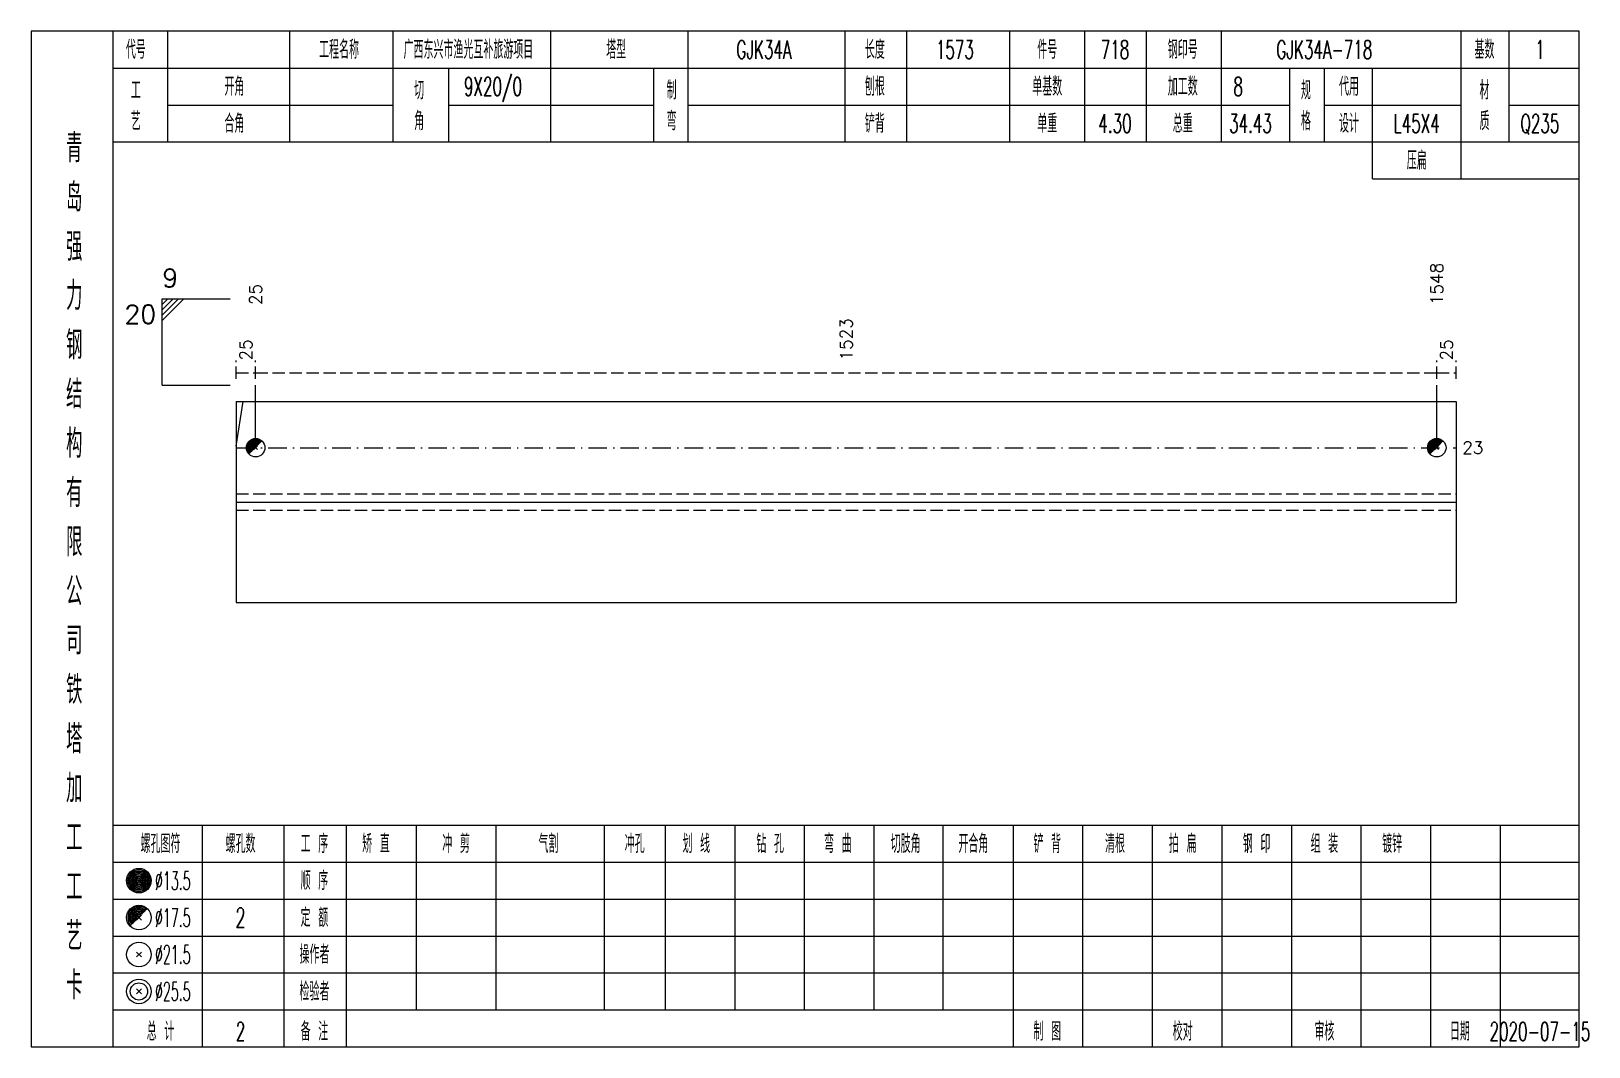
# Model space of a CAD drawing. Extents: x 0 to 2606, y -377 to 6479.
# Drawn here: x 261.4 to 514.3, y 3150 to 3315 of the extents above; entities that cross this region are included whole.
import ezdxf
from ezdxf.enums import TextEntityAlignment as Align

# ---------------------------------------------------------------- set-up
doc = ezdxf.new("R2010")
doc.units = 0
doc.header["$MEASUREMENT"] = 0
doc.linetypes.add('一点画线', pattern=[5.2, 3, -1, 0.2, -1])
doc.linetypes.add('虚线', pattern=[2.75, 2, -0.75])
doc.layers.get('0').update_dxf_attribs({"linetype": 'CONTINUOUS', "lineweight": 25})
doc.layers.add('1', color=7, linetype='CONTINUOUS', lineweight=25)
doc.layers.add('4', color=7, linetype='CONTINUOUS', lineweight=25)
doc.styles.get("Standard").update_dxf_attribs({"font": 'simplex.shx', "width": 0.7, "height": 3, "bigfont": 'gbhzfs.shx'})

msp = doc.modelspace()

# ---------------------------------------------------------------- texts
at = {"color": 7, "linetype": 'Continuous', "lineweight": 13}
msp.add_text('9', height=3, dxfattribs=at).set_placement((282.7, 3272.5), align=Align.BOTTOM_LEFT)
for s, p in [('1548', (489.65, 3270.5)), ('25', (297.85, 3270.5))]:
    msp.add_text(s, height=2, rotation=90, dxfattribs=at).set_placement(p, align=Align.MIDDLE_LEFT)
msp.add_text('20', height=3, dxfattribs=at).set_placement((281.7, 3270.5), align=Align.TOP_RIGHT)
at = {"color": 8, "linetype": 'Continuous', "lineweight": 9}
for s, p in [('1523', (393.75, 3261.5)), ('25', (296.27, 3261.5)), ('25', (491.23, 3261.5))]:
    msp.add_text(s, height=2, rotation=90, dxfattribs=at).set_placement(p, align=Align.MIDDLE_LEFT)
at = {"color": 7, "linetype": 'Continuous', "lineweight": 13}
msp.add_text('23', height=2, dxfattribs=at).set_placement((493.8, 3247.33), align=Align.MIDDLE_LEFT)
at = {"layer": '4', "color": 1, "linetype": 'Continuous', "lineweight": 13}
for s, height, width, p in [('代号', 3, 0.6, (278.4, 3312)), ('工程名称', 3, 0.6, (311.4, 3312)), ('广西东兴市渔光互补旅游项目', 3, 0.6, (332.4, 3312)), ('塔型', 3, 0.6, (356.4, 3312)), ('长度', 3, 0.6, (398.4, 3312)), ('件号', 3, 0.6, (426.4, 3312)), ('钢印号', 3, 0.6, (448.4, 3312)), ('基数', 3, 0.6, (497.4, 3312)), ('GJK34A', 3, 0.6, (380.4, 3312)), ('1573', 3, 0.6, (411.4, 3312)), ('718', 3, 0.6, (437.4, 3312)), ('GJK34A-718', 3, 0.6, (471.4, 3312)), ('1', 3, 0.6, (506.4, 3312)), ('工', 3, 0.6, (278.4, 3305.4)), ('开角', 3, 0.6, (294.4, 3306)), ('切', 3, 0.6, (324.4, 3305.4)), ('9X20/0', 3, 0.6, (336.4, 3306)), ('制', 3, 0.6, (365.4, 3305.4)), ('刨根', 3, 0.6, (398.4, 3306)), ('单基数', 3, 0.6, (426.4, 3306)), ('加工数', 3, 0.6, (448.4, 3306)), ('8', 3, 0.6, (457.4, 3306)), ('规', 3, 0.6, (468.4, 3305.4)), ('代用', 3, 0.6, (475.4, 3306)), ('材', 3, 0.6, (497.4, 3305.4)), ('艺', 3, 0.6, (278.4, 3300.4)), ('合角', 3, 0.6, (294.4, 3300)), ('角', 3, 0.6, (324.4, 3300.4)), ('弯', 3, 0.6, (365.4, 3300.4)), ('铲背', 3, 0.6, (398.4, 3300)), ('单重', 3, 0.6, (426.4, 3300)), ('4.30', 3, 0.6, (437.4, 3300)), ('总重', 3, 0.6, (448.4, 3300)), ('34.43', 3, 0.6, (459.4, 3300)), ('格', 3, 0.6, (468.4, 3300.4)), ('设计', 3, 0.6, (475.4, 3300)), ('L45X4', 3, 0.6, (486.4, 3300)), ('质', 3, 0.6, (497.4, 3300.4)), ('Q235', 3, 0.6, (506.4, 3300)), ('青', 4.6, 0.8, (268.4, 3296)), ('压扁', 3, 0.6, (486.4, 3294)), ('岛', 4.6, 0.8, (268.4, 3288)), ('强', 4.6, 0.8, (268.4, 3280)), ('力', 4.6, 0.8, (268.4, 3272)), ('钢', 4.6, 0.8, (268.4, 3264)), ('结', 4.6, 0.8, (268.4, 3256)), ('构', 4.6, 0.8, (268.4, 3248)), ('有', 4.6, 0.8, (268.4, 3240)), ('限', 4.6, 0.8, (268.4, 3232)), ('公', 4.6, 0.8, (268.4, 3224)), ('司', 4.6, 0.8, (268.4, 3216)), ('铁', 4.6, 0.8, (268.4, 3208)), ('塔', 4.6, 0.8, (268.4, 3200)), ('加', 4.6, 0.8, (268.4, 3192)), ('工', 4.6, 0.8, (268.4, 3184)), ('螺孔图符', 3, 0.6, (282.4, 3183)), ('螺孔数', 3, 0.6, (295.4, 3183)), ('工 序', 3, 0.6, (307.4, 3183)), ('矫 直', 3, 0.6, (317.4, 3183)), ('冲 剪', 3, 0.6, (330.4, 3183)), ('气割', 3, 0.6, (345.4, 3183)), ('冲孔', 3, 0.6, (359.4, 3183)), ('划 线', 3, 0.6, (369.4, 3183)), ('钻 孔', 3, 0.6, (381.4, 3183)), ('弯 曲', 3, 0.6, (392.4, 3183)), ('切肢角', 3, 0.6, (403.4, 3183)), ('开合角', 3, 0.6, (414.4, 3183)), ('铲 背', 3, 0.6, (426.4, 3183)), ('清根', 3, 0.6, (437.4, 3183)), ('拍 扁', 3, 0.6, (448.4, 3183)), ('钢 印', 3, 0.6, (460.4, 3183)), ('组 装', 3, 0.6, (471.4, 3183)), ('镀锌', 3, 0.6, (482.4, 3183)), ('工', 4.6, 0.8, (268.4, 3176)), ('%%C13.5', 3, 0.5, (284.4, 3177)), ('顺 序', 3, 0.6, (307.4, 3177)), ('%%C17.5', 3, 0.5, (284.4, 3171)), ('2', 3.2, 0.6, (295.4, 3171)), ('定 额', 3, 0.6, (307.4, 3171)), ('艺', 4.6, 0.8, (268.4, 3168)), ('%%C21.5', 3, 0.5, (284.4, 3165)), ('操作者', 3, 0.6, (307.4, 3165)), ('卡', 4.6, 0.8, (268.4, 3160)), ('%%C25.5', 3, 0.5, (284.4, 3159)), ('检验者', 3, 0.6, (307.4, 3159)), ('总 计', 3, 0.6, (282.4, 3152.5)), ('备 注', 3, 0.6, (307.4, 3152.5)), ('制 图', 3, 0.6, (426.4, 3152.5)), ('校对', 3, 0.6, (448.4, 3152.5)), ('审核', 3, 0.6, (471.4, 3152.5)), ('日期', 3, 0.6, (493.4, 3152.5)), ('2', 3, 0.6, (295.4, 3152.5)), ('2020-07-15', 3, 0.6, (506.4, 3152.5))]:
    msp.add_text(s, height=height, dxfattribs=dict(at, width=width)).set_placement(p, align=Align.MIDDLE_CENTER)

# ---------------------------------------------------------------- linework, layer by layer
at = {"color": 7, "linetype": 'Continuous', "lineweight": 13}
for p, q in [((282.7, 3271.5), (293.7, 3271.5)), ((282.7, 3257.5), (282.7, 3271.5)), ((283.57, 3271.5), (282.7, 3270.62)), ((284.45, 3271.5), (282.7, 3269.75)), ((285.32, 3271.5), (282.7, 3268.88)), ((286.2, 3271.5), (282.7, 3268)), ((282.7, 3257.5), (293.7, 3257.5)), ((297.85, 3247.33), (297.85, 3257.5)), ((489.65, 3247.33), (489.65, 3257.5)), ((294.7, 3247.57), (295.83, 3254.83))]:
    msp.add_line(p, q, dxfattribs=at)
at = {"color": 8, "linetype": '虚线', "lineweight": 9}
for p, q in [((294.7, 3258.5), (294.7, 3261.5)), ((297.85, 3258.5), (297.85, 3261.5)), ((297.85, 3258.5), (297.85, 3261.5)), ((489.65, 3258.5), (489.65, 3261.5)), ((489.65, 3258.5), (489.65, 3261.5)), ((492.8, 3258.5), (492.8, 3261.5)), ((294.7, 3259.5), (297.85, 3259.5)), ((297.85, 3259.5), (489.65, 3259.5)), ((489.65, 3259.5), (492.8, 3259.5))]:
    msp.add_line(p, q, dxfattribs=at)
at = {"color": 7, "linetype": 'Continuous', "lineweight": 18}
for p, q in [((294.7, 3254.83), (294.7, 3222.17)), ((294.7, 3254.83), (492.8, 3254.83)), ((492.8, 3254.83), (492.8, 3222.17)), ((294.7, 3238.5), (492.8, 3238.5))]:
    msp.add_line(p, q, dxfattribs=at)
at = {"color": 3, "linetype": '一点画线', "lineweight": 13}
msp.add_line((294.7, 3247.33), (492.8, 3247.33), dxfattribs=at)
at = {"color": 7, "linetype": 'Continuous', "lineweight": 0}
for p, q in [((297.55, 3247.03), (298.15, 3247.63)), ((297.55, 3247.63), (298.15, 3247.03)), ((489.35, 3247.03), (489.95, 3247.63)), ((489.35, 3247.63), (489.95, 3247.03))]:
    msp.add_line(p, q, dxfattribs=at)
at = {"color": 1, "linetype": '虚线', "lineweight": 18}
for p, q in [((294.7, 3239.83), (492.8, 3239.83)), ((294.7, 3237.17), (492.8, 3237.17))]:
    msp.add_line(p, q, dxfattribs=at)
at = {"color": 7, "linetype": 'Continuous', "lineweight": 13}
for centre in [(297.85, 3247.33), (489.65, 3247.33)]:
    msp.add_circle(centre, 1.5, dxfattribs=at)
for centre, radius in [((297.85, 3247.33), 1.35), ((297.85, 3247.33), 1.2), ((297.85, 3247.33), 1.05), ((297.85, 3247.33), 0.9), ((297.85, 3247.33), 0.75), ((297.85, 3247.33), 0.6), ((489.65, 3247.33), 1.35), ((489.65, 3247.33), 1.2), ((489.65, 3247.33), 1.05), ((489.65, 3247.33), 0.9), ((489.65, 3247.33), 0.75), ((489.65, 3247.33), 0.6), ((297.85, 3247.33), 0.45), ((297.85, 3247.33), 0.3), ((297.85, 3247.33), 0.15), ((489.65, 3247.33), 0.45), ((489.65, 3247.33), 0.3), ((489.65, 3247.33), 0.15)]:
    msp.add_arc(centre, radius, 45, 225, dxfattribs=at)
at = {"layer": '1', "color": 7, "linetype": 'Continuous', "lineweight": 18}
msp.add_line((294.7, 3222.17), (492.8, 3222.17), dxfattribs=at)
at = {"layer": '4', "color": 1, "linetype": 'Continuous', "lineweight": 18}
for p, q in [((274.7, 3150), (274.7, 3315)), ((283.6, 3297), (283.6, 3315)), ((303.4, 3297), (303.4, 3315)), ((320.2, 3297), (320.2, 3315)), ((345.8, 3297), (345.8, 3315)), ((368.1, 3297), (368.1, 3315)), ((393.6, 3297), (393.6, 3315)), ((403.6, 3297), (403.6, 3315)), ((420.3, 3297), (420.3, 3315)), ((432.5, 3297), (432.5, 3315)), ((442.5, 3297), (442.5, 3315)), ((454.7, 3297), (454.7, 3315)), ((493.6, 3291), (493.6, 3315)), ((501.4, 3297), (501.4, 3315)), ((274.7, 3309), (512.8, 3309)), ((329.2, 3297), (329.2, 3309)), ((362.5, 3297), (362.5, 3309)), ((465.8, 3297), (465.8, 3309)), ((471.4, 3297), (471.4, 3309)), ((479.2, 3291), (479.2, 3309)), ((283.6, 3303), (320.2, 3303)), ((329.2, 3303), (362.5, 3303)), ((368.1, 3303), (465.8, 3303)), ((471.4, 3303), (493.6, 3303)), ((501.4, 3303), (512.8, 3303)), ((274.7, 3297), (512.8, 3297)), ((479.2, 3291), (512.8, 3291)), ((274.7, 3186), (512.8, 3186)), ((289.2, 3150), (289.2, 3186)), ((302.5, 3150), (302.5, 3186)), ((312.6, 3150), (312.6, 3186)), ((324, 3156), (324, 3186)), ((336.9, 3156), (336.9, 3186)), ((354.5, 3156), (354.5, 3186)), ((364.4, 3156), (364.4, 3186)), ((375.7, 3156), (375.7, 3186)), ((387, 3156), (387, 3186)), ((398.3, 3156), (398.3, 3186)), ((409.5, 3156), (409.5, 3186)), ((420.9, 3156), (420.9, 3186)), ((432.2, 3156), (432.2, 3186)), ((443.5, 3156), (443.5, 3186)), ((454.8, 3156), (454.8, 3186)), ((466.1, 3156), (466.1, 3186)), ((477.4, 3156), (477.4, 3186)), ((488.7, 3156), (488.7, 3186)), ((500, 3156), (500, 3186)), ((274.7, 3180), (512.8, 3180)), ((274.7, 3174), (512.8, 3174)), ((274.7, 3168), (512.8, 3168)), ((274.7, 3162), (512.8, 3162)), ((274.7, 3156), (512.8, 3156)), ((420.9, 3150), (420.9, 3156)), ((432.2, 3150), (432.2, 3156)), ((443.5, 3150), (443.5, 3156)), ((454.8, 3150), (454.8, 3156)), ((466.1, 3150), (466.1, 3156)), ((477.4, 3150), (477.4, 3156)), ((488.7, 3150), (488.7, 3156)), ((500, 3150), (500, 3156))]:
    msp.add_line(p, q, dxfattribs=at)
at = {"layer": '4', "color": 7, "linetype": 'Continuous', "lineweight": 13}
for p, q in [((278.7, 3176.8), (279.1, 3177.2)), ((279.1, 3176.8), (278.7, 3177.2)), ((278.5, 3164.6), (279.3, 3165.4)), ((279.3, 3164.6), (278.5, 3165.4)), ((278.5, 3158.6), (279.3, 3159.4)), ((279.3, 3158.6), (278.5, 3159.4))]:
    msp.add_line(p, q, dxfattribs=at)
at = {"layer": '4', "color": 7, "linetype": 'Continuous', "lineweight": 0}
for p, q in [((278.5, 3170.6), (279.3, 3171.4)), ((278.5, 3171.4), (279.3, 3170.6))]:
    msp.add_line(p, q, dxfattribs=at)
at = {"layer": '4', "color": 1, "linetype": 'Continuous', "lineweight": 18}
msp.add_lwpolyline([(261.4, 3315), (261.4, 3150), (512.8, 3150), (512.8, 3315)], close=True, dxfattribs=at)
at = {"layer": '4', "color": 7, "linetype": 'Continuous', "lineweight": 13}
for centre, radius in [((278.9, 3177), 2), ((278.9, 3177), 1.8), ((278.9, 3177), 1.6), ((278.9, 3177), 1.4), ((278.9, 3177), 1.2), ((278.9, 3177), 1), ((278.9, 3177), 0.8), ((278.9, 3177), 0.6), ((278.9, 3177), 0.4), ((278.9, 3177), 0.2), ((278.9, 3171), 2), ((278.9, 3165), 2), ((278.9, 3159), 2), ((278.9, 3159), 1.4)]:
    msp.add_circle(centre, radius, dxfattribs=at)
for radius in [1.8, 1.6, 1.4, 1.2, 1, 0.8, 0.6, 0.4, 0.2]:
    msp.add_arc((278.9, 3171), radius, 45, 225, dxfattribs=at)

msp.set_redraw_order([(e.dxf.handle, doc.entitydb.next_handle()) for e in msp.query("TEXT MTEXT ATTDEF DIMENSION ARC_DIMENSION")])  # texts and dimensions are drawn at this point

doc.saveas('drawing.dxf')
